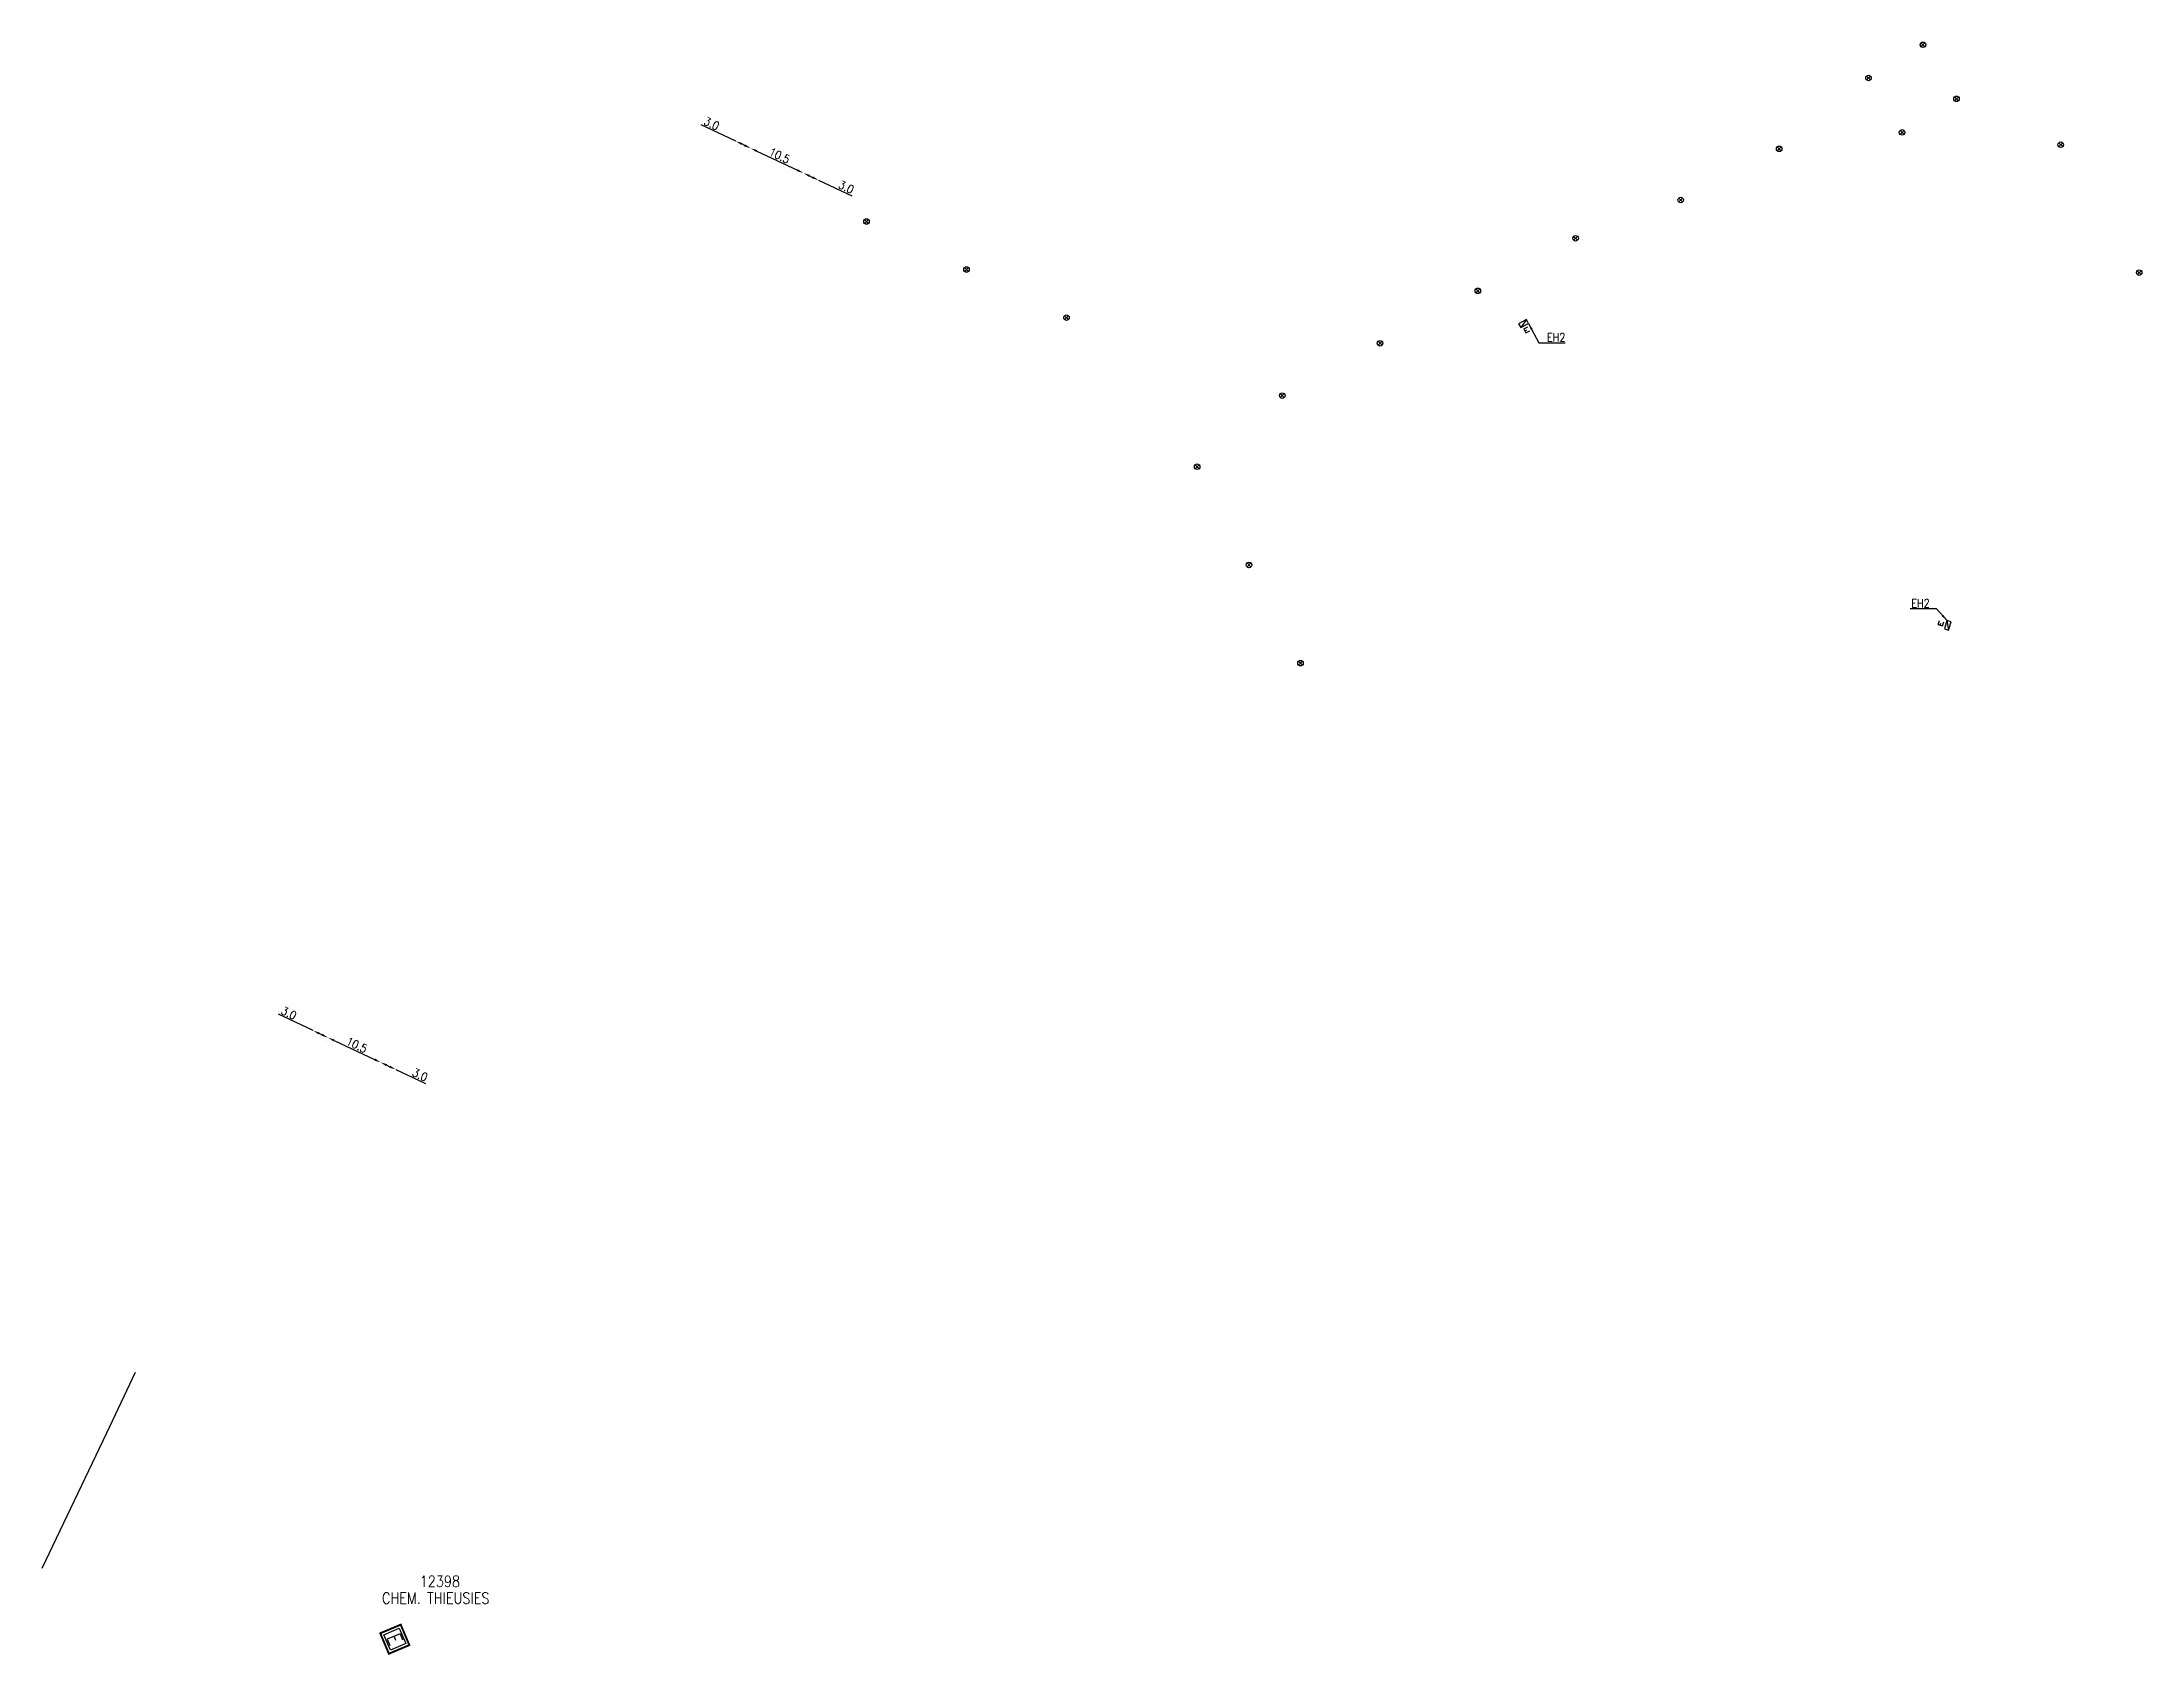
# Model space of a CAD drawing. Header units: millimetres. Extents: x 119599 to 239627, y 124063 to 248684.
# Drawn here: x 128348.8 to 128727.4, y 139621 to 139911.8 of the extents above; entities that cross this region are included whole.
import ezdxf
from ezdxf.enums import TextEntityAlignment as Align

# ---------------------------------------------------------------- set-up
doc = ezdxf.new("R2010")
doc.units = ezdxf.units.MM
doc.layers.get('0').update_dxf_attribs({"linetype": 'CONTINUOUS'})
doc.layers.get('Defpoints').update_dxf_attribs({"linetype": 'CONTINUOUS'})
for name, color, linetype in [('M_200', 7, 'CONTINUOUS'), ('W0008', 7, 'CONTINUOUS'), ('W0333', 7, 'CONTINUOUS'), ('W0430', 7, 'CONTINUOUS'), ('W0469', 7, 'CONTINUOUS')]:
    doc.layers.add(name, color=color, linetype=linetype)
doc.styles.add('M_ROMANS', font='ROMANS.shx', dxfattribs={"width": 0.75})
doc.styles.get("Standard").update_dxf_attribs({"font": 'romans.shx', "width": 0.85})
doc.dimstyles.get("Standard").update_dxf_attribs({"dimtxt": 1.5, "dimasz": 1.2, "dimexe": 0.625, "dimexo": 0.625, "dimgap": 0.25, "dimtad": 1, "dimdec": 1, "dimzin": 0, "dimdsep": 46, "dimtxsty": 'Standard', "dimcen": -0.5, "dimadec": 0, "dimazin": 0, "dimtfac": 1, "dimtdec": 1, "dimtmove": 0, "dimatfit": 3, "dimfxl": 0, "dimtolj": 1, "dimtzin": 0, "dimarcsym": 0})

msp = doc.modelspace()

# ---------------------------------------------------------------- texts
at = {"layer": 'W0430', "color": 252, "linetype": 'Continuous', "char_height": 1.5}
for insert, attachment_point in [((128620.14, 139857.81), 7), ((128689.14, 139809.85), 9)]:
    msp.add_mtext('\\A1;EH2', dxfattribs=dict(at, insert=insert, attachment_point=attachment_point))

# ---------------------------------------------------------------- blocks, each defined once
blk = doc.blocks.new('T469')
at = {"color": 0, "linetype": 'Continuous', "flags": 128}
for points in [[(-0.35, 0.35), (0.35, -0.35)], [(-0.35, -0.35), (0.35, 0.35)]]:
    blk.add_lwpolyline(points, dxfattribs=at)
at = {"color": 0, "linetype": 'Continuous'}
blk.add_circle((0, 0), 0.5, dxfattribs=at)
blk = doc.blocks.new('*U2')
at = {"flags": 128}
for points in [[(0.8, 0.8), (-0.8, 0.8)], [(-0.8, 0.8), (-0.8, 0)], [(0.8, 0.8), (-0.8, 0)], [(-0.8, 0), (0.8, 0)], [(0.8, 0), (0.8, 0.8)], [(-0.41, -0.46), (0.39, -0.46)], [(-0.41, -0.46), (-0.41, -1.26)], [(-0.41, -0.86), (-0.01, -0.86)], [(-0.41, -1.26), (0.39, -1.26)]]:
    blk.add_lwpolyline(points, dxfattribs=at)
blk = doc.blocks.new('T430')
at = {"flags": 128}
for points in [[(0.8, 0.8), (-0.8, 0.8)], [(-0.8, 0.8), (-0.8, 0)], [(0.8, 0.8), (-0.8, 0)], [(-0.8, 0), (0.8, 0)], [(-0.4, 2.1), (0.4, 2.1)], [(-0.4, 2.1), (-0.4, 1.3)], [(-0.4, 1.7), (0, 1.7)], [(-0.4, 1.3), (0.4, 1.3)], [(0.8, 0), (0.8, 0.8)]]:
    blk.add_lwpolyline(points, dxfattribs=at)
blk = doc.blocks.new('*D3')
at = {"layer": 'Defpoints', "color": 0, "linetype": 'Continuous', "transparency": 16777216}
for p in [(128486.1, 139888.16), (128488.81, 139886.88), (128488.81, 139886.88)]:
    blk.add_point(p, dxfattribs=at)
at = {"layer": 'W0008', "color": 0, "linetype": 'Continuous', "lineweight": -2, "transparency": 16777216}
for p, q in [((128487.19, 139887.65), (128487.73, 139887.39)), ((128488.81, 139886.88), (128494.81, 139884.06))]:
    blk.add_line(p, q, dxfattribs=at)
at = {"layer": 'W0008', "color": 0, "linetype": 'Continuous', "transparency": 16777216}
for points in [[(128487.27, 139887.83), (128487.1, 139887.47), (128486.1, 139888.16)], [(128487.81, 139887.57), (128487.64, 139887.21), (128488.81, 139886.88)]]:
    blk.add_solid(points, dxfattribs=at)
at = {"layer": 'W0008', "color": 0, "linetype": 'Continuous', "transparency": 16777216, "insert": (128493.81, 139885.64), "char_height": 1.5, "attachment_point": 5, "rotation": 334.7796}
blk.add_mtext('\\A1;3.0', dxfattribs=at)
blk = doc.blocks.new('*D4')
at = {"layer": 'Defpoints', "color": 0, "linetype": 'Continuous', "transparency": 16777216}
for p in [(128473.88, 139893.92), (128476.6, 139892.63), (128476.6, 139892.63)]:
    blk.add_point(p, dxfattribs=at)
at = {"layer": 'W0008', "color": 0, "linetype": 'Continuous', "lineweight": -2, "transparency": 16777216}
for p, q in [((128473.88, 139893.92), (128467.67, 139896.84)), ((128475.52, 139893.15), (128474.96, 139893.41))]:
    blk.add_line(p, q, dxfattribs=at)
at = {"layer": 'W0008', "color": 0, "linetype": 'Continuous', "transparency": 16777216}
for points in [[(128475.05, 139893.59), (128474.88, 139893.22), (128473.88, 139893.92)], [(128475.6, 139893.33), (128475.43, 139892.96), (128476.6, 139892.63)]]:
    blk.add_solid(points, dxfattribs=at)
at = {"layer": 'W0008', "color": 0, "linetype": 'Continuous', "transparency": 16777216, "insert": (128469.53, 139897.07), "char_height": 1.5, "attachment_point": 5, "rotation": 334.7796}
blk.add_mtext('\\A1;3.0', dxfattribs=at)
blk = doc.blocks.new('*D5')
at = {"layer": 'Defpoints', "color": 0, "linetype": 'Continuous', "transparency": 16777216}
for p in [(128476.6, 139892.63), (128486.1, 139888.16), (128486.1, 139888.16)]:
    blk.add_point(p, dxfattribs=at)
at = {"layer": 'W0008', "color": 0, "linetype": 'Continuous', "lineweight": -2, "transparency": 16777216}
for p, q in [((128476.33, 139892.07), (128476.33, 139892.07)), ((128477.69, 139892.12), (128485.01, 139888.67))]:
    blk.add_line(p, q, dxfattribs=at)
at = {"layer": 'W0008', "color": 0, "linetype": 'Continuous', "transparency": 16777216}
for points in [[(128477.77, 139892.3), (128477.6, 139891.94), (128476.6, 139892.63)], [(128485.1, 139888.85), (128484.93, 139888.49), (128486.1, 139888.16)]]:
    blk.add_solid(points, dxfattribs=at)
at = {"layer": 'W0008', "color": 0, "linetype": 'Continuous', "transparency": 16777216, "insert": (128481.78, 139891.3), "char_height": 1.5, "attachment_point": 5, "rotation": 334.7796}
blk.add_mtext('\\A1;10.5', dxfattribs=at)
blk = doc.blocks.new('*D6')
at = {"layer": 'Defpoints', "color": 0, "linetype": 'Continuous', "transparency": 16777216}
for p in [(128409.89, 139727.82), (128412.6, 139726.54), (128412.6, 139726.54)]:
    blk.add_point(p, dxfattribs=at)
at = {"layer": 'W0008', "color": 0, "linetype": 'Continuous', "lineweight": -2, "transparency": 16777216}
for p, q in [((128410.16, 139728.38), (128410.16, 139728.38)), ((128410.97, 139727.3), (128411.52, 139727.05)), ((128412.6, 139726.54), (128417.99, 139724)), ((128412.87, 139727.1), (128412.87, 139727.1))]:
    blk.add_line(p, q, dxfattribs=at)
at = {"layer": 'W0008', "color": 0, "linetype": 'Continuous', "transparency": 16777216}
for points in [[(128411.06, 139727.49), (128410.89, 139727.12), (128409.89, 139727.82)], [(128411.6, 139727.23), (128411.43, 139726.87), (128412.6, 139726.54)]]:
    blk.add_solid(points, dxfattribs=at)
at = {"layer": 'W0008', "color": 0, "linetype": 'Continuous', "transparency": 16777216, "insert": (128416.98, 139725.58), "char_height": 1.5, "attachment_point": 5, "rotation": 334.7796}
blk.add_mtext('\\A1;3.0', dxfattribs=at)
blk = doc.blocks.new('*D7')
at = {"layer": 'Defpoints', "color": 0, "linetype": 'Continuous', "transparency": 16777216}
for p in [(128397.71, 139733.55), (128400.39, 139732.29), (128400.39, 139732.29)]:
    blk.add_point(p, dxfattribs=at)
at = {"layer": 'W0008', "color": 0, "linetype": 'Continuous', "lineweight": -2, "transparency": 16777216}
for p, q in [((128397.71, 139733.55), (128391.47, 139736.49)), ((128397.97, 139734.12), (128397.97, 139734.12)), ((128399.3, 139732.8), (128398.79, 139733.04))]:
    blk.add_line(p, q, dxfattribs=at)
at = {"layer": 'W0008', "color": 0, "linetype": 'Continuous', "transparency": 16777216}
for points in [[(128398.88, 139733.22), (128398.71, 139732.86), (128397.71, 139733.55)], [(128399.39, 139732.98), (128399.22, 139732.62), (128400.39, 139732.29)]]:
    blk.add_solid(points, dxfattribs=at)
at = {"layer": 'W0008', "color": 0, "linetype": 'Continuous', "transparency": 16777216, "insert": (128393.33, 139736.72), "char_height": 1.5, "attachment_point": 5, "rotation": 334.7796}
blk.add_mtext('\\A1;3.0', dxfattribs=at)
blk = doc.blocks.new('*D8')
at = {"layer": 'Defpoints', "color": 0, "linetype": 'Continuous', "transparency": 16777216}
for p in [(128400.39, 139732.29), (128409.89, 139727.82), (128409.89, 139727.82)]:
    blk.add_point(p, dxfattribs=at)
at = {"layer": 'W0008', "color": 0, "linetype": 'Continuous', "lineweight": -2, "transparency": 16777216}
for p, q in [((128400.12, 139731.72), (128400.12, 139731.72)), ((128401.48, 139731.78), (128408.8, 139728.33))]:
    blk.add_line(p, q, dxfattribs=at)
at = {"layer": 'W0008', "color": 0, "linetype": 'Continuous', "transparency": 16777216}
for points in [[(128401.56, 139731.96), (128401.39, 139731.6), (128400.39, 139732.29)], [(128408.89, 139728.51), (128408.72, 139728.15), (128409.89, 139727.82)]]:
    blk.add_solid(points, dxfattribs=at)
at = {"layer": 'W0008', "color": 0, "linetype": 'Continuous', "transparency": 16777216, "insert": (128405.57, 139730.96), "char_height": 1.5, "attachment_point": 5, "rotation": 334.7796}
blk.add_mtext('\\A1;10.5', dxfattribs=at)
blk = doc.blocks.new('M_200_59')
at = {"layer": 'M_200', "color": 0, "linetype": 'Continuous', "const_width": 0.35, "flags": 128}
blk.add_lwpolyline([(4, 4), (4, 0), (0, 0), (0, 4)], close=True, dxfattribs=at)
at = {"layer": 'M_200', "color": 0, "linetype": 'Continuous'}
blk.add_lwpolyline([(0.5, 3.5), (3.5, 3.5), (3.5, 0.5), (0.5, 0.5)], close=True, dxfattribs=at)
at = {"layer": 'M_200', "color": 0, "linetype": 'Continuous', "insert": (2, 2), "char_height": 2.5, "width": 4, "attachment_point": 5}
blk.add_mtext('E', dxfattribs=at)
at = {"layer": 'M_200', "color": 0, "linetype": 'Continuous', "width": 0.85}
for tag, p in [('NUM', (2, 10.77)), ('NOM', (2, 7.49))]:
    blk.add_attdef(tag, text='', height=2, dxfattribs=at).set_placement(p, align=Align.MIDDLE)
at = {"layer": 'M_200', "color": 0, "linetype": 'Continuous', "style": 'M_ROMANS', "width": 0.75, "flags": 3}
for tag, p in [('DEF_LEG', (1.87, -2.99)), ('DEF_COUP', (1.87, -5.49)), ('DEF_TYPE', (1.87, -7.99))]:
    blk.add_attdef(tag, text='', height=1.2, dxfattribs=at).set_placement(p, align=Align.MIDDLE)

# ---------------------------------------------------------------- dimensions: what is measured, and where the dimension line sits
at = {"layer": 'W0008', "color": 252, "linetype": 'Continuous'}
for base, p1, p2, picture, middle in [((128476.6, 139892.63), (128473.88, 139893.92), (128476.6, 139892.63), '*D4', (128469.11, 139896.16)), ((128486.1, 139888.16), (128476.6, 139892.63), (128486.1, 139888.16), '*D5', (128481.35, 139890.4)), ((128488.81, 139886.88), (128486.1, 139888.16), (128488.81, 139886.88), '*D3', (128493.38, 139884.73)), ((128400.39, 139732.29), (128397.71, 139733.55), (128400.39, 139732.29), '*D7', (128392.9, 139735.82)), ((128409.89, 139727.82), (128400.39, 139732.29), (128409.89, 139727.82), '*D8', (128405.14, 139730.05)), ((128412.6, 139726.54), (128409.89, 139727.82), (128412.6, 139726.54), '*D6', (128416.56, 139724.67))]:
    dim = msp.add_linear_dim(base=base, p1=p1, p2=p2, angle=154.7796, dimstyle='Standard', dxfattribs=at)
    dim.commit()
    dim.dimension.update_dxf_attribs({"geometry": picture, "text_midpoint": middle, "dimtype": 160})

# ---------------------------------------------------------------- linework, layer by layer
at = {"layer": 'W0333', "color": 252, "flags": 128}
msp.add_lwpolyline([(128348.83, 139636.63), (128360.52, 139661.01), (128365.7, 139671.96)], dxfattribs=at)

# ---------------------------------------------------------------- block references
at = {"layer": 'M_200'}
ref = msp.add_blockref('M_200_59', (128409.81, 139624.9), dxfattribs=dict(at, rotation=292.8059069150727))
ref.add_attrib('NUM', '12398', dxfattribs={"color": 0, "linetype": 'Continuous', "height": 2, "width": 0.85}).set_placement((128420.55, 139634.26), align=Align.MIDDLE)
ref.add_attrib('NOM', 'CHEM. THIEUSIES', dxfattribs={"color": 0, "linetype": 'Continuous', "height": 2, "width": 0.85}).set_placement((128419.81, 139631.23), align=Align.MIDDLE)
at = {"layer": 'W0430'}
for name, p, rotation in [('*U2', (128616.1, 139860.67), 28.19080962450028), ('T430', (128692.77, 139806.5), 72.67435215553527)]:
    msp.add_blockref(name, p, dxfattribs=dict(at, rotation=rotation))
at = {"layer": 'W0469', "color": 252}
for p in [(128687.91, 139911.29), (128678.1, 139905.3), (128693.95, 139901.54), (128684.15, 139895.49), (128712.75, 139893.27), (128662, 139892.52), (128644.24, 139883.31), (128497.47, 139879.42), (128625.29, 139876.4), (128515.5, 139870.77), (128726.9, 139870.21), (128607.67, 139866.93), (128533.52, 139862.09), (128590.05, 139857.48), (128572.41, 139848.04), (128557.08, 139835.21), (128566.41, 139817.51), (128575.7, 139799.79)]:
    msp.add_blockref('T469', p, dxfattribs=at)

msp.set_redraw_order([(e.dxf.handle, doc.entitydb.next_handle()) for e in msp.query("TEXT MTEXT ATTDEF DIMENSION ARC_DIMENSION")])  # texts and dimensions are drawn at this point

# ---------------------------------------------------------------- leaders
at = {"layer": 'W0430', "color": 252, "linetype": 'Continuous', "annotation_type": 0, "has_hookline": 1, "text_width": 3.28}
for points, hookline_direction in [([(128616.81, 139861.05), (128618.69, 139857.56), (128619.89, 139857.56)], 0), ([(128692.25, 139807.5), (128690.35, 139809.6), (128689.15, 139809.6)], 1)]:
    msp.add_leader(points, dimstyle='Standard', dxfattribs=dict(at, hookline_direction=hookline_direction))

doc.saveas('drawing.dxf')
